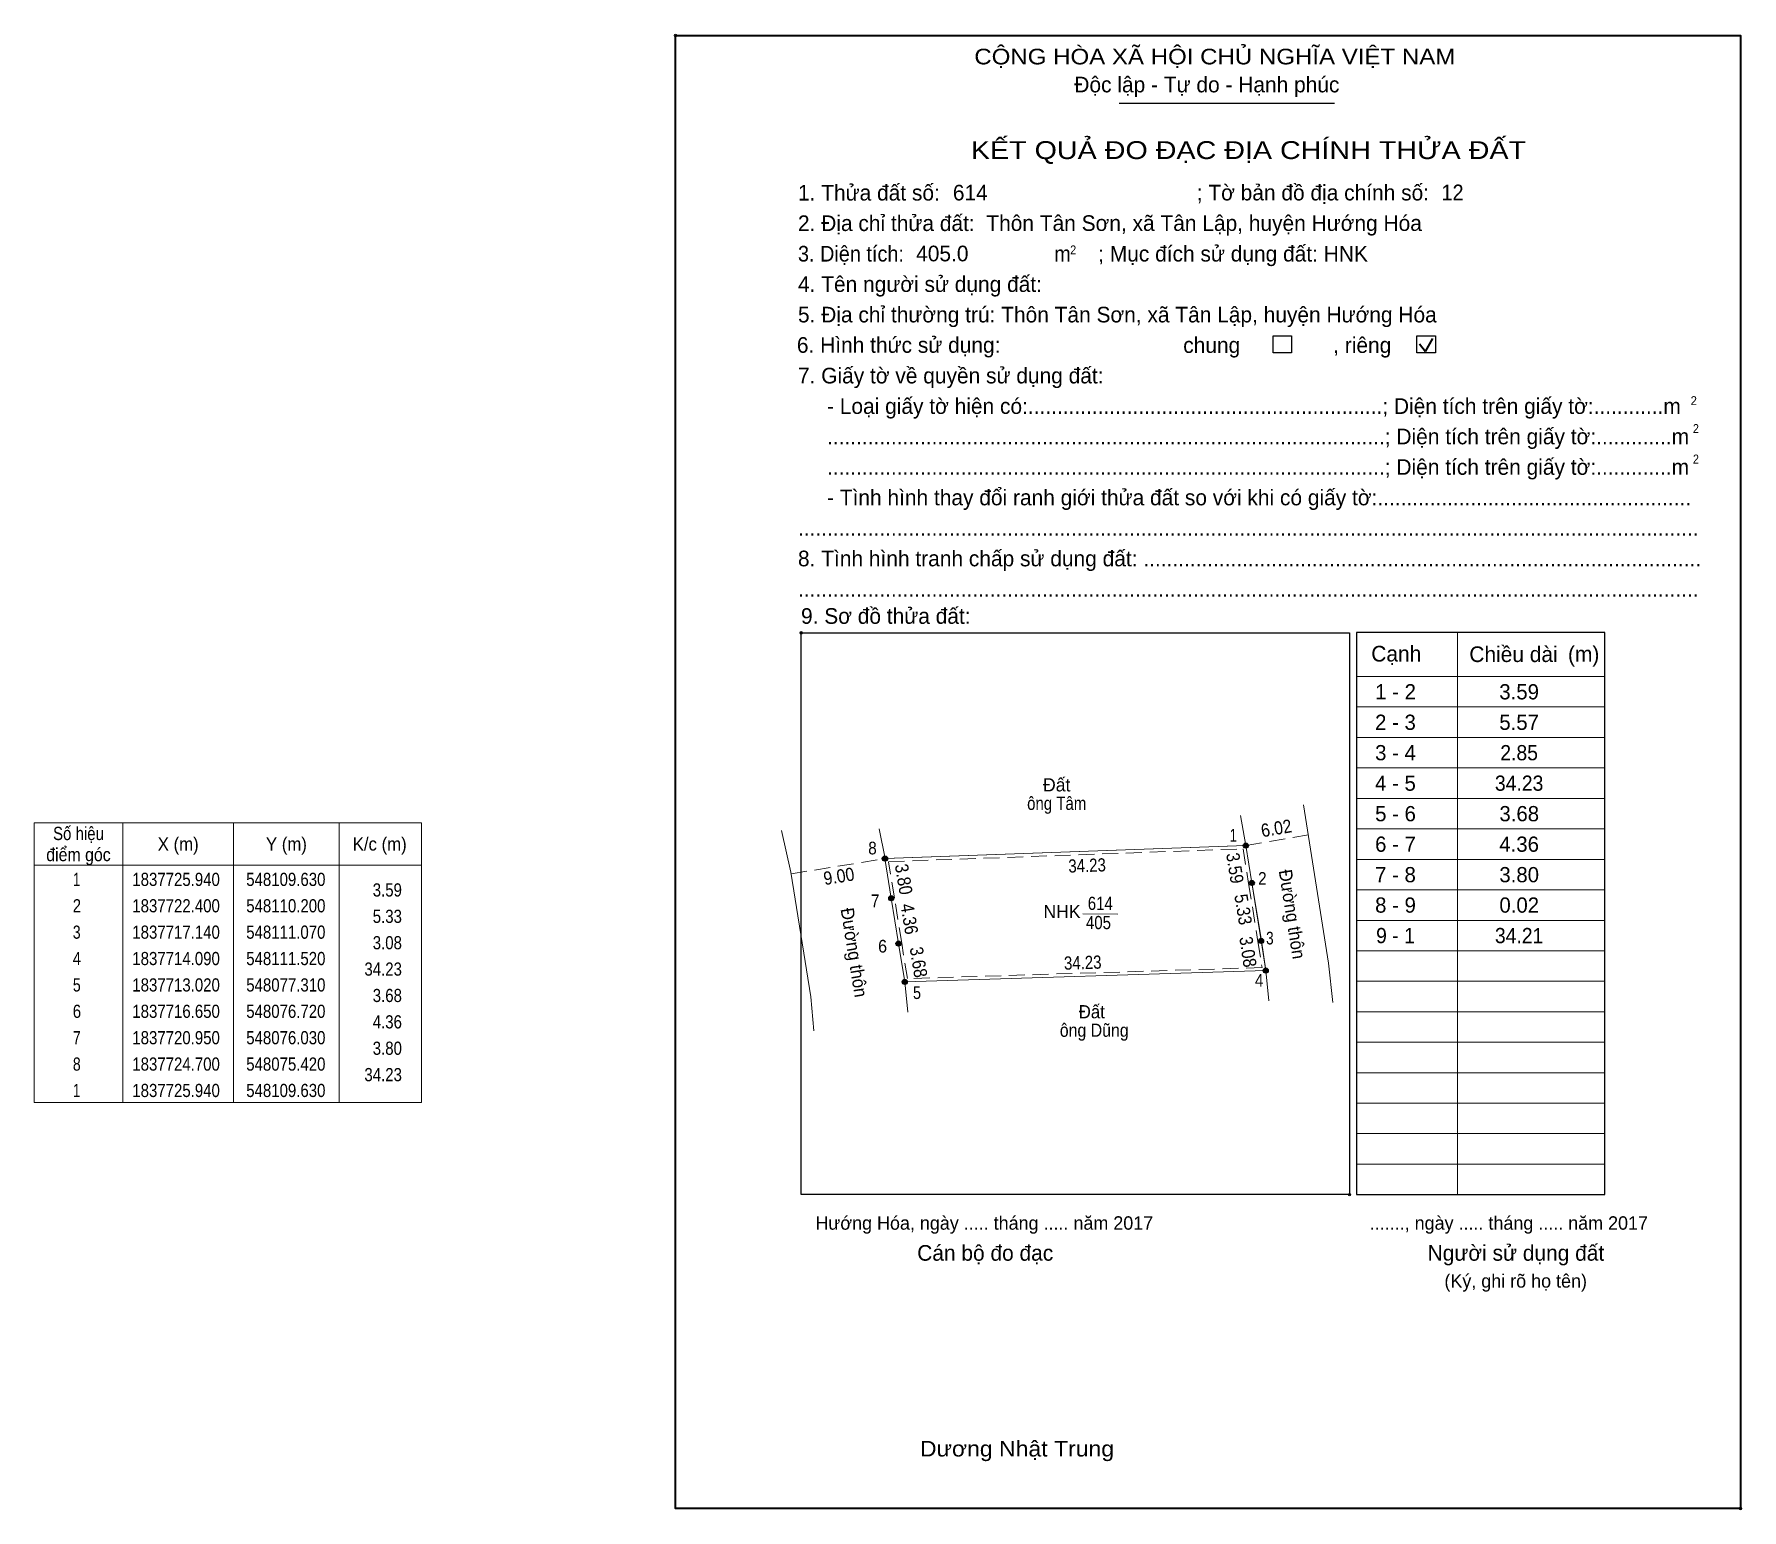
# Model space of a CAD drawing. Header units: metres. Extents: x 547995 to 548536, y 1837652 to 1837803.
# Drawn here: x 547994.8 to 548156.6, y 1837663 to 1837802.8 of the extents above; entities that cross this region are included whole.
import ezdxf
from ezdxf.enums import TextEntityAlignment as Align

# ---------------------------------------------------------------- set-up
doc = ezdxf.new("R2010")
doc.units = ezdxf.units.M
doc.header["$LTSCALE"] = 0.5
doc.header["$PDMODE"] = 32
doc.header["$PDSIZE"] = 0.25
doc.linetypes.add('MEDIUM_DASHED', pattern=[4.5, 3, -1.5])
for name, color, linetype, lineweight in [('1', 7, 'Continuous', 13), ('10', 7, 'Continuous', 13), ('11', 7, 'Continuous', 25), ('2', 7, 'Continuous', 35), ('27', 7, 'Continuous', 13), ('50', 7, 'Continuous', 25), ('57', 7, 'Continuous', 13), ('63', 7, 'Continuous', 13)]:
    doc.layers.add(name, color=color, linetype=linetype, lineweight=lineweight)
for name, color, linetype in [('48', 7, 'Continuous'), ('52', 7, 'Continuous'), ('6', 7, 'Continuous'), ('9', 7, 'Continuous')]:
    doc.layers.add(name, color=color, linetype=linetype)

msp = doc.modelspace()

# ---------------------------------------------------------------- texts
at = {"layer": '1'}
for s, height, width, p in [('CỘNG HÒA XÃ HỘI CHỦ NGHĨA VIỆT NAM', 1.482, 1.15, (548083.9, 1837799.96)), ('3. Diện tích:', 1.482, 0.95, (548067.19, 1837781.28)), ('m', 1.482, 0.95, (548091.47, 1837781.28)), ('2', 0.847, 0.9, (548092.99, 1837781.96)), ('2', 0.847, 0.95, (548151.78, 1837767.67)), ('2', 0.847, 0.9, (548152, 1837765.03)), ('2', 0.847, 0.9, (548152, 1837762.14)), ('Dương Nhật Trung', 1.482, 1.1, (548078.75, 1837668.05))]:
    msp.add_text(s, height=height, dxfattribs=dict(at, width=width)).set_placement(p)
for s, height, p in [('Độc lập - Tự do - Hạnh phúc', 1.482, (548093.38, 1837797.31)), ('1. Thửa đất số:', 1.482, (548067.19, 1837787.06)), ('; Tờ bản đồ địa chính số:', 1.482, (548104.98, 1837787.07)), ('2. Địa chỉ thửa đất:', 1.482, (548067.19, 1837784.17)), ('; Mục đích sử dụng đất: HNK', 1.482, (548095.64, 1837781.28)), ('4. Tên người sử dụng đất:', 1.482, (548067.19, 1837778.4)), ('5. Địa chỉ thường trú: Thôn Tân Sơn, xã Tân Lập, huyện Hướng Hóa', 1.482, (548067.19, 1837775.51)), ('chung                , riêng', 1.482, (548103.7, 1837772.62)), ('7. Giấy tờ về quyền sử dụng đất:', 1.482, (548067.19, 1837769.73)), ('     - Loại giấy tờ hiện có:.............................................................; Diện tích trên giấy tờ:............m', 1.482, (548067.19, 1837766.84)), ('     ................................................................................................; Diện tích trên giấy tờ:.............m', 1.482, (548067.19, 1837763.96)), ('     ................................................................................................; Diện tích trên giấy tờ:.............m', 1.482, (548067.19, 1837761.07)), ('     - Tình hình thay đổi ranh giới thửa đất so với khi có giấy tờ:......................................................', 1.482, (548067.19, 1837758.18)), ('...........................................................................................................................................................', 1.482, (548067.19, 1837755.29)), ('8. Tình hình tranh chấp sử dụng đất: ................................................................................................', 1.482, (548067.19, 1837752.4)), ('...........................................................................................................................................................', 1.482, (548067.19, 1837749.52)), ('9. Sơ đồ thửa đất:', 1.482, (548067.48, 1837746.95)), ('Cạnh', 1.482, (548121.52, 1837743.38)), ('Chiều dài', 1.482, (548130.81, 1837743.33)), ('(m)', 1.482, (548140.16, 1837743.35)), ('Hướng Hóa, ngày ..... tháng ..... năm 2017', 1.271, (548068.84, 1837689.54)), ('......., ngày ..... tháng ..... năm 2017', 1.271, (548121.38, 1837689.54)), ('Cán bộ đo đạc', 1.482, (548078.49, 1837686.6)), ('Người sử dụng đất', 1.482, (548126.86, 1837686.6)), ('(Ký, ghi rõ họ tên)', 1.271, (548128.45, 1837684.05))]:
    msp.add_text(s, height=height, dxfattribs=at).set_placement(p)
for s, height, width, p in [('KẾT QUẢ ĐO ĐẠC ĐỊA CHÍNH THỬA ĐẤT', 1.694, 1.2, (548109.88, 1837790.99)), ('614', 1.25, 0.85, (548095.84, 1837719.84)), ('405', 1.25, 0.85, (548095.665, 1837718.02))]:
    msp.add_text(s, height=height, dxfattribs=dict(at, width=width)).set_placement(p, align=Align.CENTER)
msp.add_text('NHK', height=1.25, dxfattribs=at).set_placement((548092.215, 1837719.06), align=Align.CENTER)
at = {"layer": '48'}
msp.add_text('6. Hình thức sử dụng:', height=1.482, dxfattribs=at).set_placement((548067.09, 1837772.63))
at = {"layer": '52'}
for s, p in [('1 - 2', (548123.82, 1837739.79)), ('3.59', (548135.53, 1837739.79)), ('2 - 3', (548123.81, 1837736.9)), ('5.57', (548135.53, 1837736.9)), ('3 - 4', (548123.815, 1837734.02)), ('4 - 5', (548123.81, 1837731.13)), ('5 - 6', (548123.815, 1837728.24)), ('3.68', (548135.54, 1837728.24)), ('6 - 7', (548123.815, 1837725.35)), ('4.36', (548135.53, 1837725.35)), ('7 - 8', (548123.81, 1837722.46)), ('3.80', (548135.535, 1837722.46)), ('8 - 9', (548123.815, 1837719.58)), ('0.02', (548135.54, 1837719.58))]:
    msp.add_text(s, height=1.444, dxfattribs=at).set_placement(p, align=Align.CENTER)
at = {"layer": '52', "width": 0.95}
for s, p in [('2.85', (548135.53, 1837734.02)), ('34.23', (548135.53, 1837731.13)), ('9 - 1', (548123.81, 1837716.69)), ('34.21', (548135.53, 1837716.69))]:
    msp.add_text(s, height=1.444, dxfattribs=at).set_placement(p, align=Align.CENTER)
at = {"layer": '6'}
for s, p in [('614', (548081.87, 1837787.07)), ('Thôn Tân Sơn, xã Tân Lập, huyện Hướng Hóa', (548085.04, 1837784.18)), ('405.0', (548078.39, 1837781.3))]:
    msp.add_text(s, height=1.482, dxfattribs=at).set_placement(p)
at = {"layer": '6', "width": 0.95}
msp.add_text('12', height=1.482, dxfattribs=at).set_placement((548128.17, 1837787.09))
at = {"layer": '63'}
msp.add_text('Đất', height=1.25, dxfattribs=at).set_placement((548091.71, 1837731.07), align=Align.CENTER)
for s, width, p in [('ông Tâm', 0.85, (548091.71, 1837729.32)), ('Số hiệu', 0.85, (547999.01, 1837726.46)), ('X (m)', 0.95, (548008.46, 1837725.46)), ('Y (m)', 0.95, (548018.715, 1837725.46)), ('K/c (m)', 0.95, (548027.555, 1837725.46)), ('điểm góc', 0.9, (547999.01, 1837724.46)), (' 1', 0.75, (547998.66, 1837722.11)), ('1837725.940', 0.85, (548008.26, 1837722.11)), ('548109.630', 0.85, (548018.66, 1837722.11)), (' 2', 0.85, (547998.665, 1837719.61)), ('1837722.400', 0.85, (548008.26, 1837719.61)), ('548110.200', 0.85, (548018.66, 1837719.61)), (' 3', 0.8, (547998.655, 1837717.11)), ('1837717.140', 0.85, (548008.26, 1837717.11)), ('548111.070', 0.85, (548018.66, 1837717.11)), (' 4', 0.85, (547998.66, 1837714.61)), ('1837714.090', 0.85, (548008.26, 1837714.61)), ('548111.520', 0.85, (548018.66, 1837714.61)), (' 5', 0.8, (547998.665, 1837712.11)), ('1837713.020', 0.85, (548008.26, 1837712.11)), ('548077.310', 0.85, (548018.66, 1837712.11)), (' 6', 0.85, (547998.665, 1837709.61)), ('1837716.650', 0.85, (548008.26, 1837709.61)), ('548076.720', 0.85, (548018.66, 1837709.61)), ('Đất ', 0.95, (548095.255, 1837709.57)), ('ông Dũng', 0.9, (548095.265, 1837707.82)), (' 7', 0.8, (547998.665, 1837707.11)), ('1837720.950', 0.85, (548008.26, 1837707.11)), ('548076.030', 0.85, (548018.66, 1837707.11)), (' 8', 0.8, (547998.665, 1837704.61)), ('1837724.700', 0.85, (548008.26, 1837704.61)), ('548075.420', 0.85, (548018.66, 1837704.61)), (' 1', 0.75, (547998.66, 1837702.11)), ('1837725.940', 0.85, (548008.26, 1837702.11)), ('548109.630', 0.85, (548018.66, 1837702.11))]:
    msp.add_text(s, height=1.25, dxfattribs=dict(at, width=width)).set_placement(p, align=Align.CENTER)
for s, rotation, width, p in [('6.02', 9.854, 0.9, (548112.628, 1837726.9685)), ('3.59', 279.147, 0.9, (548107.9876, 1837723.7043)), ('9.00', 9.211, 0.9, (548071.17, 1837722.4216)), ('3.80', 279.239, 0.9, (548076.6023, 1837722.6503)), ('34.23', 2.076, 0.85, (548094.6124, 1837723.4353)), ('Đường thôn', 278.979, 0.95, (548113.4113, 1837719.3375)), ('4.36', 279.116, 0.9, (548077.1376, 1837718.889)), ('5.33', 279.392, 0.9, (548108.7703, 1837719.787)), ('Đường thôn', 279.132, 0.95, (548071.9019, 1837715.7092)), ('3.08', 278.393, 0.9, (548109.2252, 1837715.7812)), ('3.68', 279.232, 0.9, (548078.0081, 1837714.7953)), ('34.23', 1.791, 0.85, (548094.1955, 1837714.2262))]:
    msp.add_text(s, height=1.25, rotation=rotation, dxfattribs=dict(at, width=width)).set_placement(p, align=Align.CENTER)
at = {"layer": '63', "width": 0.85}
for s, p in [('3.59', (548029.66, 1837721.11)), ('5.33', (548029.66, 1837718.61)), ('3.08', (548029.66, 1837716.11)), ('34.23', (548029.66, 1837713.61)), ('3.68', (548029.66, 1837711.11)), ('4.36', (548029.66, 1837708.61)), ('3.80', (548029.66, 1837706.11)), ('34.23', (548029.66, 1837703.61))]:
    msp.add_text(s, height=1.25, dxfattribs=at).set_placement(p, align=Align.RIGHT)
at = {"layer": '9'}
for s, width, p in [('1', 0.75, (548108.44, 1837726.31)), ('8', 0.9, (548074.25, 1837725.1)), ('2', 0.9, (548111.195, 1837722.22)), ('7', 0.9, (548074.51, 1837720.1)), ('3', 0.8, (548111.91, 1837716.57)), ('6', 0.95, (548075.21, 1837715.8)), ('5', 0.85, (548078.47, 1837711.4)), ('4', 0.9, (548110.895, 1837712.57))]:
    msp.add_text(s, height=1.203, dxfattribs=dict(at, width=width)).set_placement(p, align=Align.CENTER)

# ---------------------------------------------------------------- hatches: boundary and pattern name
at = {"layer": '11'}
for points in [[(548109.8707, 1837725.94, 1), (548109.3893, 1837725.94, 1)], [(548075.6607, 1837724.7, 1), (548075.1793, 1837724.7, 1)], [(548075.6807, 1837724.7, 1), (548075.1993, 1837724.7, 1)], [(548075.6807, 1837724.7, 1), (548075.1993, 1837724.7, 1)], [(548110.4407, 1837722.4, 1), (548109.9593, 1837722.4, 1)], [(548076.2707, 1837720.95, 1), (548075.7893, 1837720.95, 1)], [(548111.3107, 1837716.9, 1), (548110.8293, 1837716.9, 1)], [(548076.9607, 1837716.65, 1), (548076.4793, 1837716.65, 1)], [(548111.7607, 1837714.09, 1), (548111.2793, 1837714.09, 1)], [(548077.5507, 1837713.02, 1), (548077.0693, 1837713.02, 1)]]:
    msp.add_hatch(color=256, dxfattribs=at).paths.add_polyline_path(points)

# ---------------------------------------------------------------- linework, layer by layer
at = {"layer": '1', "lineweight": 25}
for p, q in [((548097.62, 1837796.3), (548118.02, 1837796.3)), ((548143.64, 1837692.86), (548143.64, 1837746.12))]:
    msp.add_line(p, q, dxfattribs=at)
at = {"layer": '1', "lineweight": 35}
for p, q in [((548126.65, 1837772.74), (548127.35, 1837773.99)), ((548126.08, 1837773.49), (548126.65, 1837772.74))]:
    msp.add_line(p, q, dxfattribs=at)
at = {"layer": '1'}
for p, q in [((548129.69, 1837746.12), (548129.69, 1837692.86)), ((548120.13, 1837741.96), (548136.29, 1837741.96)), ((548136.29, 1837741.96), (548143.64, 1837741.96)), ((548120.13, 1837739.07), (548136.29, 1837739.07)), ((548136.29, 1837739.07), (548143.64, 1837739.07)), ((548120.13, 1837736.18), (548136.29, 1837736.18)), ((548136.29, 1837736.18), (548143.64, 1837736.18)), ((548120.13, 1837733.29), (548136.29, 1837733.29)), ((548136.29, 1837733.29), (548143.64, 1837733.29)), ((548120.13, 1837730.41), (548136.29, 1837730.41)), ((548136.29, 1837730.41), (548143.64, 1837730.41)), ((548120.13, 1837727.52), (548136.29, 1837727.52)), ((548136.29, 1837727.52), (548143.64, 1837727.52)), ((548120.13, 1837724.63), (548136.29, 1837724.63)), ((548136.29, 1837724.63), (548143.64, 1837724.63)), ((548120.13, 1837721.74), (548136.29, 1837721.74)), ((548136.29, 1837721.74), (548143.64, 1837721.74)), ((548120.13, 1837718.85), (548136.29, 1837718.85)), ((548136.29, 1837718.85), (548143.64, 1837718.85)), ((548120.13, 1837715.97), (548136.29, 1837715.97)), ((548136.29, 1837715.97), (548143.64, 1837715.97)), ((548120.13, 1837713.08), (548136.29, 1837713.08)), ((548136.29, 1837713.08), (548143.64, 1837713.08)), ((548120.13, 1837710.19), (548136.29, 1837710.19)), ((548136.29, 1837710.19), (548143.64, 1837710.19)), ((548120.13, 1837707.3), (548136.29, 1837707.3)), ((548136.29, 1837707.3), (548143.64, 1837707.3)), ((548120.13, 1837704.41), (548136.29, 1837704.41)), ((548136.29, 1837704.41), (548143.64, 1837704.41)), ((548120.13, 1837701.53), (548136.29, 1837701.53)), ((548136.29, 1837701.53), (548143.64, 1837701.53)), ((548120.13, 1837698.64), (548136.29, 1837698.64)), ((548136.29, 1837698.64), (548143.64, 1837698.64)), ((548120.13, 1837695.75), (548136.29, 1837695.75)), ((548136.29, 1837695.75), (548143.64, 1837695.75))]:
    msp.add_line(p, q, dxfattribs=at)
at = {"layer": '1', "lineweight": 25}
msp.add_lwpolyline([(548067.48, 1837740.97), (548067.48, 1837746.1), (548119.46, 1837746.1), (548119.46, 1837692.86), (548067.48, 1837692.86), (548067.48, 1837700.78)], close=True, dxfattribs=at)
msp.add_lwpolyline([(548143.64, 1837746.12), (548120.13, 1837746.12), (548120.13, 1837692.86), (548143.64, 1837692.86), (548143.64, 1837693.38)], dxfattribs=at)
at = {"layer": '1'}
msp.add_lwpolyline([(548109.63, 1837725.94), (548110.2, 1837722.4), (548111.07, 1837717.14), (548111.52, 1837714.09), (548077.31, 1837713.02), (548076.72, 1837716.65), (548076.03, 1837720.95), (548075.42, 1837724.7)], close=True, dxfattribs=at)
for p in [(548055.59, 1837802.7), (548067.48, 1837746.1), (548119.46, 1837692.86), (548156.51, 1837663.12)]:
    msp.add_point(p, dxfattribs=at)
at = {"layer": '10'}
msp.add_lwpolyline([(548075.44, 1837724.7), (548109.63, 1837725.94), (548110.2, 1837722.4), (548111.07, 1837716.9), (548111.52, 1837714.09), (548077.31, 1837713.02), (548076.72, 1837716.65), (548076.03, 1837720.95), (548075.42, 1837724.7)], close=True, dxfattribs=at)
at = {"layer": '10', "linetype": 'MEDIUM_DASHED'}
msp.add_lwpolyline([(548075.79, 1837724.41), (548109.38, 1837725.63), (548109.9, 1837722.35), (548110.77, 1837716.85), (548111.17, 1837714.38), (548077.56, 1837713.33), (548077.02, 1837716.7), (548076.33, 1837721), (548075.77, 1837724.41)], close=True, dxfattribs=at)
at = {"layer": '11'}
for centre in [(548109.63, 1837725.94), (548075.42, 1837724.7), (548075.44, 1837724.7), (548075.44, 1837724.7), (548110.2, 1837722.4), (548076.03, 1837720.95), (548111.07, 1837716.9), (548076.72, 1837716.65), (548111.52, 1837714.09), (548077.31, 1837713.02)]:
    msp.add_circle(centre, 0.2407, dxfattribs=at)
at = {"layer": '2'}
msp.add_lwpolyline([(548055.59, 1837802.7), (548156.51, 1837802.7), (548156.51, 1837663.12), (548055.59, 1837663.12)], close=True, dxfattribs=at)
at = {"layer": '27'}
for p, q in [((548109.63, 1837725.94), (548109.13, 1837728.78)), ((548075.44, 1837724.7), (548074.88, 1837727.53)), ((548111.52, 1837714.09), (548111.82, 1837711.22)), ((548077.31, 1837713.02), (548077.61, 1837710.15))]:
    msp.add_line(p, q, dxfattribs=at)
at = {"layer": '50'}
for points in [[(548112.22, 1837774.23), (548113.95, 1837774.23), (548113.95, 1837772.62), (548112.22, 1837772.62)], [(548125.85, 1837774.23), (548127.59, 1837774.23), (548127.59, 1837772.62), (548125.85, 1837772.62)]]:
    msp.add_lwpolyline(points, close=True, dxfattribs=at)
at = {"layer": '57'}
for p, q in [((548115.11, 1837729.79), (548117.48, 1837714.79)), ((548066.51, 1837723.43), (548065.62, 1837727.36)), ((548117.48, 1837714.79), (548117.87, 1837711.07))]:
    msp.add_line(p, q, dxfattribs=at)
msp.add_lwpolyline([(548066.51, 1837723.43), (548068.41, 1837711.61), (548068.71, 1837708.38)], dxfattribs=at)
at = {"layer": '63'}
for p, q in [((548003.21, 1837728.08), (548003.21, 1837701.58)), ((548013.71, 1837728.08), (548013.71, 1837701.58)), ((548023.71, 1837728.08), (548023.71, 1837701.58)), ((547994.81, 1837724.08), (548031.51, 1837724.08)), ((548094.17, 1837719.47), (548097.51, 1837719.45))]:
    msp.add_line(p, q, dxfattribs=at)
at = {"layer": '63', "linetype": 'MEDIUM_DASHED'}
for p, q in [((548115.56, 1837726.97), (548109.63, 1837725.94)), ((548066.54, 1837723.26), (548075.42, 1837724.7))]:
    msp.add_line(p, q, dxfattribs=at)
at = {"layer": '63'}
msp.add_lwpolyline([(547994.81, 1837728.08), (548031.51, 1837728.08), (548031.51, 1837701.58), (547994.81, 1837701.58)], close=True, dxfattribs=at)

msp.set_redraw_order([(e.dxf.handle, doc.entitydb.next_handle()) for e in msp.query("TEXT MTEXT ATTDEF DIMENSION ARC_DIMENSION")])  # texts and dimensions are drawn at this point

doc.saveas('drawing.dxf')
